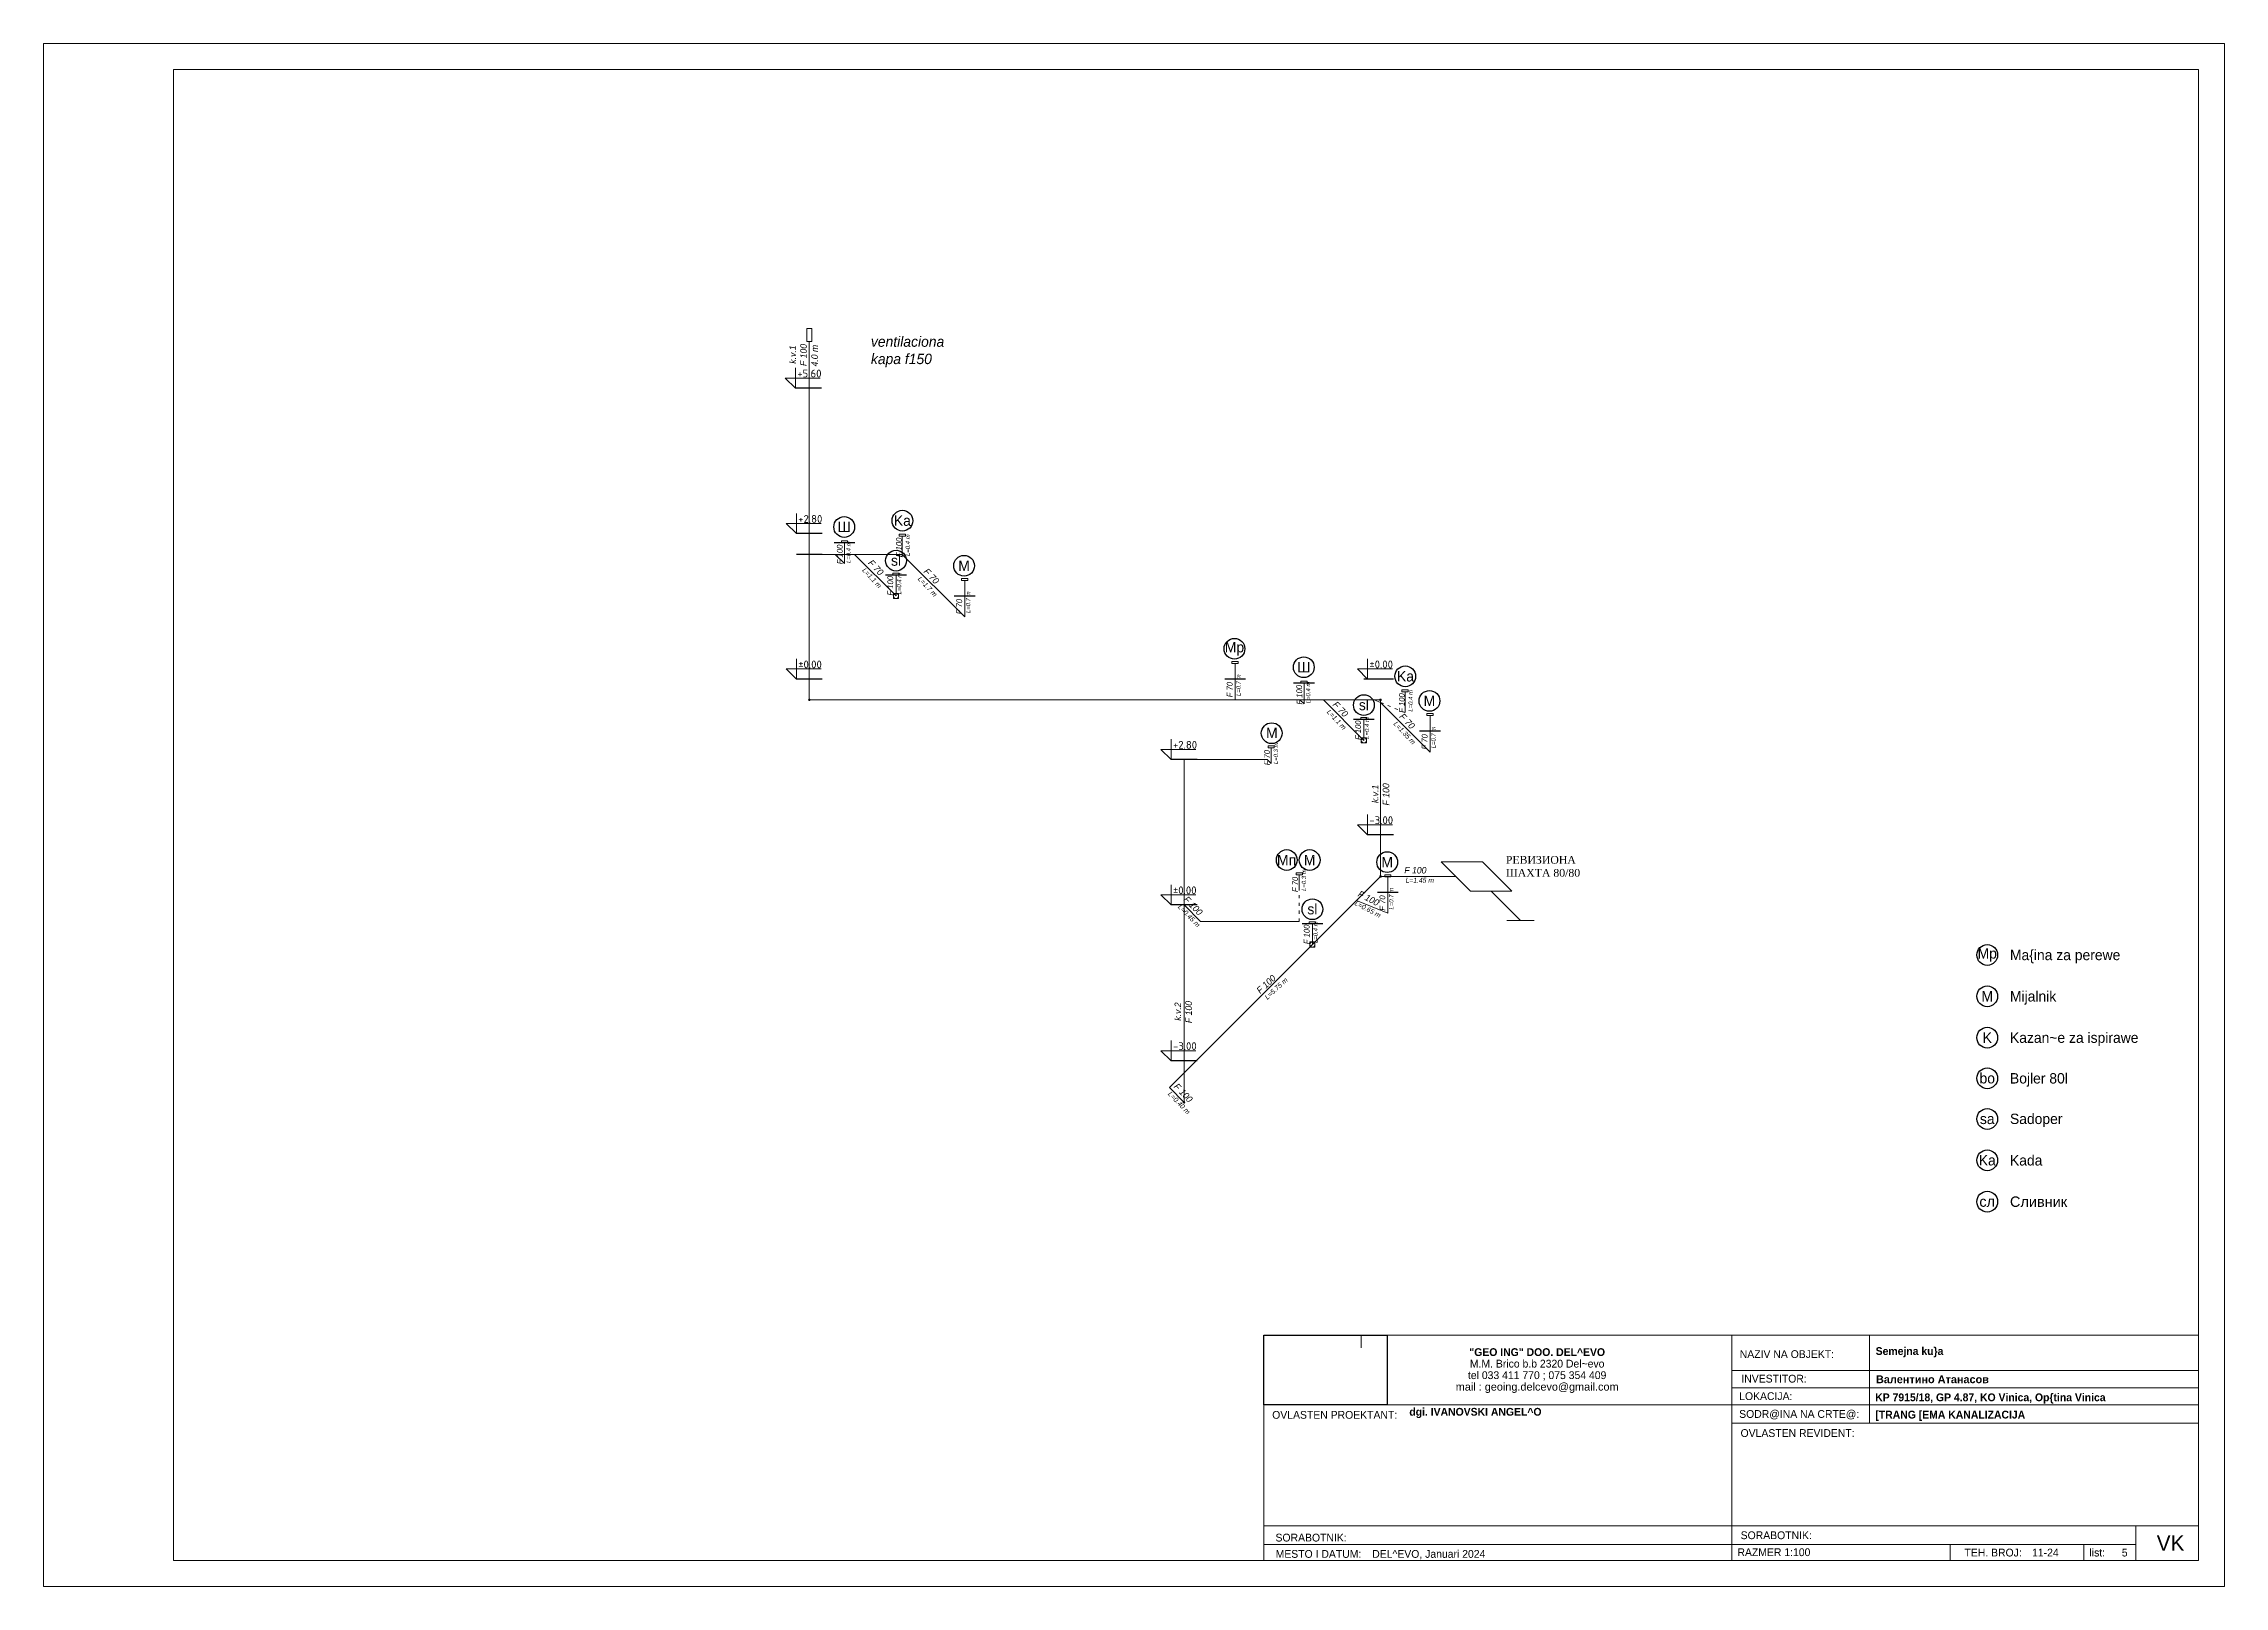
# Model space of a CAD drawing. Header units: millimetres. Extents: x -13678 to 175322, y 9978 to 39678.
# Drawn here: x 133322 to 175322, y 9978 to 39678 of the extents above; entities that cross this region are included whole.
import ezdxf

# ---------------------------------------------------------------- set-up
doc = ezdxf.new("R2010")
doc.units = ezdxf.units.MM
doc.header["$MEASUREMENT"] = 0
doc.linetypes.add('ACAD_ISO03W100', pattern=[30, 12, -18])
doc.linetypes.add('Dot & Dashed', pattern=[670.277762, 317.5, -176.388889, 0, -176.388874])
for name, color, linetype, lineweight in [('0.30', 7, 'Continuous', 30), ('2D Drafting - General_Pen_No__6', 5, 'Continuous', 13), ('kanalizacija', 245, 'Continuous', 35), ('koti', 250, 'Continuous', 13), ('Lines_Pen_No__1', 7, 'Continuous', 13), ('Pecat_Pen_No__1', 7, 'Continuous', 13), ('Roofs_Pen_No__1', 7, 'Continuous', 13), ('Text blocks_Pen_No__1', 7, 'Continuous', 13)]:
    doc.layers.add(name, color=color, linetype=linetype, lineweight=lineweight)
for name, color, linetype, lineweight, true_color in [('Lines_Pen_No__99', 7, 'Continuous', 13, 0xaad2ff), ('New_Interior - Stair & Railing_Pen_No__166', 7, 'Continuous', 13, 0x97cbff), ('OSKI', 7, 'Continuous', 20, 0x156a84)]:
    doc.layers.add(name, color=color, linetype=linetype, lineweight=lineweight, true_color=true_color)
doc.styles.add('GENERATED_STYLE_1', font='arial.ttf')
doc.styles.add('GENERATED_STYLE_5', font='')
doc.styles.add('GENERATED_STYLE_6', font='times.ttf')
doc.styles.add('KIRILICA', font='')
doc.styles.get('GENERATED_STYLE_5').set_extended_font_data('MAC C Swiss cyrillic', bold=True)
doc.styles.get('KIRILICA').set_extended_font_data('Macedonian Tms', italic=True)
picture_1 = doc.add_image_def('image1.jpg', size_in_pixel=(1216, 687))
pattern_1 = [(45, (0, 0), (-159.09903, 159.09903), []), (45, (-53.03, 53.03), (-159.09903, 159.09903), [])]

msp = doc.modelspace()

# ---------------------------------------------------------------- texts
at = {"color": 7, "lineweight": 15, "extrusion": (0, 0, -1), "char_height": 200, "width": 250, "attachment_point": 5, "text_direction": (-1, 0, 0), "style": 'GENERATED_STYLE_1'}
for s, insert in [('{\\fArial|b0|i0|c204|p34;Ш}', (148741, 30373.1)), ('{\\fMAC C Swiss|b0|i0|c0|p34;M}', (151049.4, 29626.5)), ('{\\fArial|b0|i0|c204|p34;Ш}', (157591.7, 27672.4)), ('{\\fMAC C Swiss|b0|i0|c0|p34;M}', (160011.9, 27024.3)), ('{\\fMAC C Swiss|b0|i0|c0|p34;M}', (156977.3, 26407.4)), ('{\\fMAC C Swiss|b0|i0|c0|p34;M}', (157704.9, 23960.9)), ('{\\fMAC C Swiss|b0|i0|c0|p34;M}', (159198.4, 23920.1))]:
    msp.add_mtext(s, dxfattribs=dict(at, insert=insert))
at = {"color": 7, "lineweight": 15, "char_height": 200, "style": 'GENERATED_STYLE_1'}
for s, insert, width, attachment_point in [('{\\fMAC C Swiss|b0|i0|c0|p34;Ka}', (149861.6, 30493.9), 250, 5), ('{\\fMAC C Swiss|b0|i0|c0|p34;sl}', (149738.6, 29724.9), 250, 5), ('{\\fMAC C Swiss|b0|i0|c0|p34;Mp}', (156257.3, 28028.6), 250, 5), ('{\\fMAC C Swiss|b0|i0|c0|p34;Ka}', (159550.8, 27497.4), 250, 5), ('{\\fMAC C Swiss|b0|i0|c0|p34;sl}', (158749.2, 26944.3), 250, 5), ('{\\fMAC C Swiss|b0|i0|c0|p34;M\\fArial|b0|i0|c204|p34;п}', (157263.3, 23960.9), 250, 5), ('{\\fMAC C Swiss|b0|i0|c0|p34;sl}', (157758, 23013.3), 250, 5), ('{\\fMAC C Swiss|b0|i0|c0|p34;Mp}', (170755, 22133.6), 250, 5), ('{\\fMAC C Swiss|b0|i0|c0|p34;\\H1x;Ma\\{ina za perewe}', (171192.3, 22233.6), 4000, 1), ('{\\fMAC C Swiss|b0|i0|c0|p34;M}', (170755, 21337.4), 250, 5), ('{\\fMAC C Swiss|b0|i0|c0|p34;Mijalnik}', (171192.3, 21437.4), 4000, 1), ('{\\fMAC C Swiss|b0|i0|c0|p34;K}', (170755, 20541.3), 250, 5), ('{\\fMAC C Swiss|b0|i0|c0|p34;Kazan~e za ispirawe}', (171192.3, 20641.3), 4000, 1), ('{\\fMAC C Swiss|b0|i0|c0|p34;\\H1x;bo}', (170755, 19758.8), 250, 5), ('{\\fMAC C Swiss|b0|i0|c0|p34;\\H1x;Bojler 80l}', (171192.3, 19858.8), 4000, 1), ('{\\fMAC C Swiss|b0|i0|c0|p34;sa\\fArial|b0|i0|c204|p34;}', (170755, 18976.3), 250, 5), ('{\\fMAC C Swiss|b0|i0|c0|p34;Sadoper\\fArial|b0|i0|c204|p34;}', (171192.3, 19078.5), 4000, 1), ('{\\fMAC C Swiss|b0|i0|c0|p34;Ka}', (170755, 18180.1), 250, 5), ('{\\fMAC C Swiss|b0|i0|c0|p34;Kada}', (171192.3, 18280.1), 4000, 1), ('{\\H1x;сл}', (170755, 17383.9), 250, 5), ('{\\H1x;Сливник}', (171192.3, 17483.9), 442157.358, 1)]:
    msp.add_mtext(s, dxfattribs=dict(at, insert=insert, width=width, attachment_point=attachment_point))
at = {"layer": '2D Drafting - General_Pen_No__6', "insert": (149255, 34041.7), "char_height": 200, "width": 2045.44, "attachment_point": 1, "style": 'KIRILICA'}
msp.add_mtext('ventilaciona \\Pkapa f150', dxfattribs=at)
at = {"layer": 'kanalizacija', "ltscale": 50, "attachment_point": 1, "style": 'KIRILICA'}
for s, insert, char_height, width, rotation in [(' k.v.1\\PF 100', (147686.8, 33470.1), 125, 593.899, 90), ('4.0 m', (148108.4, 33461.9), 125, 551.402, 90), (' F 100\\P{\\H0.75x;  \\fArial|b0|i1|c0|p34;L\\fMacedonian Tms|b0|i1|c0|p18;=0.4\\fArial|b0|i1|c0|p34; m}', (148600, 29615.4), 110, 670.693, 90), (' F 100\\P{\\H0.75x;  \\fArial|b0|i1|c0|p34;L\\fMacedonian Tms|b0|i1|c0|p18;=0.4\\fArial|b0|i1|c0|p34; m}', (149740.3, 29750.8), 110, 670.693, 90), (' F 70\\P{\\H0.75x;  \\fArial|b0|i1|c0|p34;L\\fMacedonian Tms|b0|i1|c0|p18;=1.1\\fArial|b0|i1|c0|p34; m\\fMacedonian Tms|b0|i1|c0|p18; }', (149251, 29791.5), 125, 670.693, 313.13262), (' F 100\\P{\\H0.75x;  \\fArial|b0|i1|c0|p34;L\\fMacedonian Tms|b0|i1|c0|p18;=0.4\\fArial|b0|i1|c0|p34; m}', (149573.6, 29011.8), 110, 670.693, 90), (' F 70\\P{\\H0.75x;  \\fArial|b0|i1|c0|p34;L\\fMacedonian Tms|b0|i1|c0|p18;=1.7\\fArial|b0|i1|c0|p34; m\\fMacedonian Tms|b0|i1|c0|p18; }', (150320.8, 29625.1), 125, 670.693, 313.13262), (' F 70\\P{\\H0.75x;  \\fArial|b0|i1|c0|p34;L\\fMacedonian Tms|b0|i1|c0|p18;=0.7\\fArial|b0|i1|c0|p34; m}', (150902, 28652.1), 110, 670.693, 90), (' F 70\\P{\\H0.75x;  \\fArial|b0|i1|c0|p34;L\\fMacedonian Tms|b0|i1|c0|p18;=0.7\\fArial|b0|i1|c0|p34; m}', (156109.9, 27054.2), 110, 670.693, 90), (' F 100\\P{\\H0.75x;  \\fArial|b0|i1|c0|p34;L\\fMacedonian Tms|b0|i1|c0|p18;=0.4\\fArial|b0|i1|c0|p34; m}', (157454.5, 26912.5), 110, 670.693, 90.86492), (' F 70\\P{\\H0.75x;  \\fArial|b0|i1|c0|p34;L\\fMacedonian Tms|b0|i1|c0|p18;=1.1\\fArial|b0|i1|c0|p34; m\\fMacedonian Tms|b0|i1|c0|p18; }', (158198.6, 27063.9), 125, 670.693, 313.13262), (' F 100\\P{\\H0.75x;  \\fArial|b0|i1|c0|p34;L\\fMacedonian Tms|b0|i1|c0|p18;=0.4\\fArial|b0|i1|c0|p34; m}', (159424.8, 26754.2), 110, 670.693, 90), (' F 100\\P{\\H0.75x;  \\fArial|b0|i1|c0|p34;L\\fMacedonian Tms|b0|i1|c0|p18;=0.4\\fArial|b0|i1|c0|p34; m}', (158584.2, 26231.2), 110, 670.693, 90), (' F 70\\P{\\H0.75x;  \\fArial|b0|i1|c0|p34;L\\fMacedonian Tms|b0|i1|c0|p18;=1.35\\fArial|b0|i1|c0|p34; m\\fMacedonian Tms|b0|i1|c0|p18; }', (159484, 26834.1), 125, 670.693, 313.13262), (' F 70\\P{\\H0.75x;  \\fArial|b0|i1|c0|p34;L\\fMacedonian Tms|b0|i1|c0|p18;=0.7\\fArial|b0|i1|c0|p34; m}', (159864.5, 26049.9), 110, 670.693, 90), (' F 70\\P{\\H0.75x;  \\fArial|b0|i1|c0|p34;L\\fMacedonian Tms|b0|i1|c0|p18;=0.3\\fArial|b0|i1|c0|p34; m}', (156829, 25744.4), 110, 670.693, 90), (' k.v.1\\PF 100', (158903.8, 25011.3), 125, 593.899, 90), (' F 70\\P{\\H0.75x;  \\fArial|b0|i1|c0|p34;L\\fMacedonian Tms|b0|i1|c0|p18;=0.3\\fArial|b0|i1|c0|p34; m}', (157370.3, 23303.1), 110, 670.693, 90), (' F 100\\P{\\H0.75x;  \\fArial|b0|i1|c0|p34;L\\fMacedonian Tms|b0|i1|c0|p18;=0.45\\fArial|b0|i1|c0|p34; m}', (155327.3, 23312), 125, 670.693, 313.92336), (' F 100\\P{\\H0.75x;  \\fArial|b0|i1|c0|p34;L\\fMacedonian Tms|b0|i1|c0|p18;=0.65\\fArial|b0|i1|c0|p34; m\\fMacedonian Tms|b0|i1|c0|p18; }', (158638.7, 23400.5), 125, 670.693, 332.435), (' F 70\\P{\\H0.75x;  \\fArial|b0|i1|c0|p34;L\\fMacedonian Tms|b0|i1|c0|p18;=0.7\\fArial|b0|i1|c0|p34; m}', (159051, 22945.7), 110, 670.693, 90), (' F 100\\P{\\H0.75x;  \\fArial|b0|i1|c0|p34;L\\fMacedonian Tms|b0|i1|c0|p18;=0.4\\fArial|b0|i1|c0|p34; m}', (157592.8, 22300.2), 110, 670.693, 90), (' F 100\\P{\\H0.75x;  \\fArial|b0|i1|c0|p34;L\\fMacedonian Tms|b0|i1|c0|p18;=5.75\\fArial|b0|i1|c0|p34; m}', (156633.1, 21440.1), 125, 670.693, 42.83864), (' k.v.2\\PF 100', (155103.1, 20821), 125, 593.899, 90), (' F 100\\P{\\H0.75x;  \\fArial|b0|i1|c0|p34;L\\fMacedonian Tms|b0|i1|c0|p18;=0.40\\fArial|b0|i1|c0|p34; m}', (155136.4, 19710.5), 125, 670.693, 313.92336)]:
    msp.add_mtext(s, dxfattribs=dict(at, insert=insert, char_height=char_height, width=width, rotation=rotation))
at = {"layer": 'kanalizacija', "ltscale": 50, "insert": (159481.2, 23826.9), "char_height": 125, "width": 670.693, "attachment_point": 1, "style": 'KIRILICA'}
msp.add_mtext(' F 100\\P{\\H0.75x;  \\fArial|b0|i1|c0|p34;L\\fMacedonian Tms|b0|i1|c0|p18;=1.45\\fArial|b0|i1|c0|p34; m}', dxfattribs=at)
at = {"layer": 'koti', "char_height": 150, "width": 325.258, "attachment_point": 1}
for s, insert in [('{\\fISOCPEUR|b0|i0|c0|p34;+5.60}', (147836.5, 33402.1)), ('{\\fISOCPEUR|b0|i0|c0|p34;+2.80}', (147855.1, 30602.1)), ('{\\fISOCPEUR|b0|i0|c0|p34;%%P0.00}', (147855.1, 27802.1)), ('{\\fISOCPEUR|b0|i0|c0|p34;%%P0.00}', (158855.1, 27802.1)), ('{\\fISOCPEUR|b0|i0|c0|p34;+2.80}', (155072.1, 26253.4)), ('{\\fISOCPEUR|b0|i0|c0|p34;-3.00}', (158855.1, 24802.1)), ('{\\fISOCPEUR|b0|i0|c0|p34;%%P0.00}', (155072.1, 23453.4)), ('{\\fISOCPEUR|b0|i0|c0|p34;-3.00}', (155072.1, 20453.4))]:
    msp.add_mtext(s, dxfattribs=dict(at, insert=insert))
at = {"layer": 'Pecat_Pen_No__1', "linetype": 'Continuous', "insert": (162086.6, 14131.9), "char_height": 150, "attachment_point": 5, "line_spacing_factor": 0.887159, "style": 'GENERATED_STYLE_5'}
msp.add_mtext('\\A1;{\\fMAC C Swiss|b1|i0|c0|p34;"GEO ING" DOO. DEL^ EVO}\\P{\\fMAC C Swiss|b0|i0|c0|p34;M.M. Brico b.b 2320 Del~evo \\Ptel 033 411 770 ; 075 354 409 \\P\\fArial|b0|i0|c0|p34;mail : geoing.delcevo@gmail.com}', dxfattribs=at)
at = {"layer": 'Pecat_Pen_No__1', "linetype": 'Continuous', "style": 'GENERATED_STYLE_5'}
for s, insert, char_height, attachment_point in [('{\\fMAC C Swiss|b0|i0|c0|p34;NAZIV NA OBJEKT:}', (166896.8, 14524), 150, 2), ('{\\fMAC C Swiss|b1|i0|c0|p34;Semejna ku\\}a}', (168605.8, 14583.3), 150, 1), ('{\\fMAC C Swiss|b0|i0|c0|p34;INVESTITOR:}', (166649, 14051.7), 150, 2), ('{\\fArial|b1|i0|c204|p34;Валентино Атанасов}', (168612.1, 14039.3), 150, 1), ('{\\fMAC C Swiss|b0|i0|c0|p34;LOKACIJA:}', (166490.2, 13714.7), 150, 2), ('\\A1;{\\fMAC C Swiss|b1|i0|c0|p34; KP 7915/18, GP 4.87, KO Vinica, Op\\{tina Vinica}', (168541.5, 13692.3), 150, 1), ('{\\fMAC C Swiss|b0|i0|c0|p34;OVLASTEN PROEKTANT:}', (156984, 13354.7), 150, 1), (' {\\fMAC C Swiss|b1|i0|c0|p34;dgi. IVANOVSKI ANGEL^ O}', (159568.8, 13413.4), 150, 1), ('{\\fMAC C Swiss|b0|i0|c0|p34;SODR@INA NA CRTE@:}', (167133.9, 13371.8), 150, 2), ('{\\fMAC C Swiss|b1|i0|c0|p34;[TRANG [EMA KANALIZACIJA}', (168600.1, 13359.3), 150, 1), ('{\\fMAC C Swiss|b0|i0|c0|p34;OVLASTEN REVIDENT:}', (167102.2, 13004.2), 150, 2), ('{\\fMAC C Swiss|b0|i0|c0|p34;SORABOTNIK:}', (157733, 10991.7), 150, 2), ('{\\fMAC C Swiss|b0|i0|c0|p34;SORABOTNIK:}', (166691.3, 11036.8), 150, 2), ('{\\fMAC C Swiss|b0|i0|c0|p34;VK}', (174285.7, 10812.5), 300, 5), ('{\\fMAC C Swiss|b0|i0|c0|p34;MESTO I DATUM:}', (157874.9, 10677.5), 150, 2), ('{\\fMAC C Swiss|b0|i0|c0|p34;DEL^ EVO, Januari 2024}', (158909.8, 10677.5), 150, 1), ('{\\fMAC C Swiss|b0|i0|c0|p0;\\A1;RAZMER 1:100^I}', (165944.1, 10710), 150, 1), ('{\\fMAC C Swiss|b0|i0|c0|p34;TEH. BROJ:}', (170868.5, 10703.3), 150, 2), ('{\\fMAC C Swiss|b0|i0|c0|p34;11-24}', (171618.4, 10703.3), 150, 1), ('{\\fMAC C Swiss|b0|i0|c0|p34;list:}', (172723.3, 10703.3), 150, 1)]:
    msp.add_mtext(s, dxfattribs=dict(at, insert=insert, char_height=char_height, attachment_point=attachment_point))
at = {"layer": 'Pecat_Pen_No__1', "linetype": 'Continuous', "insert": (173346.8, 10703.3), "char_height": 150, "width": 54.318, "attachment_point": 1, "style": 'GENERATED_STYLE_5'}
msp.add_mtext('{\\fMAC C Swiss|b0|i0|c0|p34;5}', dxfattribs=at)
at = {"layer": 'Text blocks_Pen_No__1', "linetype": 'Continuous', "insert": (161484.2, 24039.3), "char_height": 150, "attachment_point": 1, "style": 'GENERATED_STYLE_6'}
msp.add_mtext('{\\fTimes New Roman CYR|b0|i0|c204|p18;РЕВИЗИОНА\\PШАХТА }80/80', dxfattribs=at)

# ---------------------------------------------------------------- hatches: boundary and pattern name
at = {"layer": 'New_Interior - Stair & Railing_Pen_No__166', "linetype": 'Continuous', "lineweight": 13, "true_color": 0x97cbff}
h = msp.add_hatch(dxfattribs=at)
h.set_pattern_fill('STEEL', color=151, style=0, pattern_type=2)
h.set_pattern_definition(pattern_1)
h.paths.add_polyline_path([(136927.3, 33002.8), (136927, 33006.3), (136926.1, 33009.7), (136924.7, 33012.8), (136922.7, 33015.7), (136920.2, 33018.1), (136917.3, 33020.1), (136914.2, 33021.6), (136910.8, 33022.5), (136907.3, 33022.8), (136903.9, 33022.5), (136900.5, 33021.6), (136897.3, 33020.1), (136894.5, 33018.1), (136892, 33015.7), (136890, 33012.8), (136888.5, 33009.7), (136887.6, 33006.3), (136887.3, 33002.8), (136887.6, 32999.3), (136888.5, 32996), (136890, 32992.8), (136892, 32990), (136894.5, 32987.5), (136897.3, 32985.5), (136900.5, 32984), (136903.9, 32983.1), (136907.3, 32982.8), (136910.8, 32983.1), (136914.2, 32984), (136917.3, 32985.5), (136920.2, 32987.5), (136922.7, 32990), (136924.7, 32992.8), (136926.1, 32996), (136927, 32999.3)])
h = msp.add_hatch(dxfattribs=at)
h.set_pattern_fill('STEEL', color=151, style=0, pattern_type=2)
h.set_pattern_definition(pattern_1)
h.paths.add_polyline_path([(151427.3, 33002.8), (151427, 33006.3), (151426.1, 33009.7), (151424.7, 33012.8), (151422.7, 33015.7), (151420.2, 33018.1), (151417.3, 33020.1), (151414.2, 33021.6), (151410.8, 33022.5), (151407.3, 33022.8), (151403.9, 33022.5), (151400.5, 33021.6), (151397.3, 33020.1), (151394.5, 33018.1), (151392, 33015.7), (151390, 33012.8), (151388.5, 33009.7), (151387.6, 33006.3), (151387.3, 33002.8), (151387.6, 32999.3), (151388.5, 32996), (151390, 32992.8), (151392, 32990), (151394.5, 32987.5), (151397.3, 32985.5), (151400.5, 32984), (151403.9, 32983.1), (151407.3, 32982.8), (151410.8, 32983.1), (151414.2, 32984), (151417.3, 32985.5), (151420.2, 32987.5), (151422.7, 32990), (151424.7, 32992.8), (151426.1, 32996), (151427, 32999.3)])
h = msp.add_hatch(dxfattribs=at)
h.set_pattern_fill('STEEL', color=151, style=0, pattern_type=2)
h.set_pattern_definition(pattern_1)
h.paths.add_polyline_path([(136919.8, 32092.8), (136919.6, 32095), (136919.1, 32097.1), (136918.2, 32099.1), (136916.9, 32100.8), (136915.4, 32102.4), (136913.6, 32103.6), (136911.6, 32104.6), (136909.5, 32105.1), (136907.3, 32105.3), (136905.2, 32105.1), (136903.1, 32104.6), (136901.1, 32103.6), (136899.3, 32102.4), (136897.8, 32100.8), (136896.5, 32099.1), (136895.6, 32097.1), (136895, 32095), (136894.8, 32092.8), (136895, 32090.6), (136895.6, 32088.5), (136896.5, 32086.6), (136897.8, 32084.8), (136899.3, 32083.2), (136901.1, 32082), (136903.1, 32081.1), (136905.2, 32080.5), (136907.3, 32080.3), (136909.5, 32080.5), (136911.6, 32081.1), (136913.6, 32082), (136915.4, 32083.2), (136916.9, 32084.8), (136918.2, 32086.6), (136919.1, 32088.5), (136919.6, 32090.6)])

# ---------------------------------------------------------------- linework, layer by layer
at = {"color": 6, "linetype": 'ACAD_ISO03W100', "lineweight": 13, "ltscale": 5}
for p, q in [((159069, 26994.8), (159543.5, 26798.2)), ((157505.3, 22776.5), (157505.3, 23376.5))]:
    msp.add_line(p, q, dxfattribs=at)
for centre in [(149861.6, 30493.9), (148741, 30373.1), (149738.6, 29724.9), (151049.4, 29626.5), (156257.3, 28028.6), (157591.7, 27672.4), (159546.1, 27497.4), (158749.2, 26944.3), (160011.9, 27024.3), (156973.8, 26402.2), (157263.3, 23960.9), (157704.9, 23960.9), (159198.4, 23920.1), (157757.8, 23013.3), (170755, 22133.6), (170755, 21337.4), (170755, 20541.3), (170755, 19758.8), (170755, 18976.3), (170755, 18180.1), (170755, 17383.9)]:
    msp.add_circle(centre, 200)
at = {"layer": '0.30'}
for p, q in [((148300.4, 33044.5), (147800.4, 33044.5)), ((148319, 30244.5), (147819, 30244.5)), ((148319, 29844.5), (147819, 29844.5)), ((148946.3, 30067.2), (148546.3, 30067.2)), ((149938.6, 29444.9), (149538.6, 29444.9)), ((151261.1, 29042.4), (150861.1, 29042.4)), ((148319, 27444.5), (147819, 27444.5)), ((156469, 27444.5), (156069, 27444.5)), ((157797, 27366.5), (157397, 27366.5)), ((159149, 27442.5), (158749, 27442.5)), ((159319, 27444.5), (158819, 27444.5)), ((158949.2, 26664.3), (158549.2, 26664.3)), ((160223.6, 26440.2), (159823.6, 26440.2)), ((155536, 25895.8), (155036, 25895.8)), ((159319, 24444.5), (158819, 24444.5)), ((159410.1, 23336.1), (159010.1, 23336.1)), ((155536, 23095.8), (155036, 23095.8)), ((157957.8, 22733.3), (157557.8, 22733.3)), ((155536, 20095.8), (155036, 20095.8))]:
    msp.add_line(p, q, dxfattribs=at)
at = {"layer": '2D Drafting - General_Pen_No__6'}
for p, q in [((148069, 33044.5), (148069, 33944.5)), ((148069, 30244.5), (148069, 33044.5)), ((148069, 27444.5), (148069, 30244.5)), ((148069, 29844.5), (148569, 29844.5)), ((148569, 29844.5), (148746.3, 29667.2)), ((148569, 29844.5), (148939, 29844.5)), ((148746.3, 29667.2), (148746.3, 30067.2)), ((148939, 29844.5), (149738.6, 29044.9)), ((148939, 29844.5), (149859, 29844.5)), ((149739, 29844.5), (149859, 29794.8)), ((149859, 29844.5), (149739, 29844.5)), ((149859, 29794.8), (149859, 30194.8)), ((149859, 29844.5), (151061.1, 28642.4)), ((149738.6, 29044.9), (149738.6, 29444.9)), ((151061.1, 29342.4), (151061.1, 29042.4)), ((151061.1, 28642.4), (151061.1, 29042.4)), ((156269, 27744.5), (156269, 27444.5)), ((148069, 27444.5), (148069, 27044.5)), ((156269, 27044.5), (156269, 27444.5)), ((157597, 26966.5), (157597, 27366.5)), ((159069, 27044.5), (148069, 27044.5)), ((157519, 27044.5), (157597, 26966.5)), ((157969, 27044.5), (158749.2, 26264.3)), ((158949, 27044.5), (159069, 26994.8)), ((159069, 27044.5), (159069, 23644.5)), ((159069, 26994.8), (160023.6, 26040.2)), ((159543.5, 26798.2), (159543.5, 27198.2)), ((158749.2, 26264.3), (158749.2, 26664.3)), ((160023.6, 26740.2), (160023.6, 26440.2)), ((156964, 26117.8), (156964, 25817.8)), ((160023.6, 26040.2), (160023.6, 26440.2)), ((155286, 23095.8), (155286, 25895.8)), ((155286, 25895.8), (156886, 25895.8)), ((156886, 25895.8), (156964, 25817.8)), ((155003.1, 19578.7), (159069, 23644.5)), ((157505.3, 23676.5), (157505.3, 23376.5)), ((159069, 23644.5), (160519, 23644.5)), ((159210.1, 23636.1), (159210.1, 23336.1)), ((158609.4, 23184.9), (159210.1, 22936.1)), ((159210.1, 22936.1), (159210.1, 23336.1)), ((161201.8, 23361.7), (161767.5, 22796)), ((155286, 23095.8), (155286, 19295.8)), ((155286, 23095.8), (155605.3, 22776.5)), ((155605.3, 22776.5), (157505.3, 22776.5)), ((157757.8, 22333.3), (157757.8, 22733.3)), ((162029.6, 22796), (161505.5, 22796)), ((155003.1, 19578.7), (155286, 19295.8))]:
    msp.add_line(p, q, dxfattribs=at)
at = {"layer": '2D Drafting - General_Pen_No__6', "flags": 128}
msp.add_lwpolyline([(148119, 33944.5), (148019, 33944.5), (148019, 34194.5), (148119, 34194.5), (148119, 33944.5)], dxfattribs=at)
at = {"layer": '2D Drafting - General_Pen_No__6'}
for points in [[(148806.3, 30067.2), (148686.3, 30067.2), (148686.3, 30107.2), (148806.3, 30107.2)], [(149919, 30194.8), (149799, 30194.8), (149799, 30234.8), (149919, 30234.8)], [(149798.6, 29444.9), (149678.6, 29444.9), (149678.6, 29484.9), (149798.6, 29484.9)], [(151121.1, 29342.4), (151001.1, 29342.4), (151001.1, 29382.4), (151121.1, 29382.4)], [(156329, 27744.5), (156209, 27744.5), (156209, 27784.5), (156329, 27784.5)], [(157657, 27366.5), (157537, 27366.5), (157537, 27406.5), (157657, 27406.5)], [(159603.5, 27198.2), (159483.5, 27198.2), (159483.5, 27238.2), (159603.5, 27238.2)], [(158809.2, 26664.3), (158689.2, 26664.3), (158689.2, 26704.3), (158809.2, 26704.3)], [(160083.6, 26740.2), (159963.6, 26740.2), (159963.6, 26780.2), (160083.6, 26780.2)], [(157024, 26117.8), (156904, 26117.8), (156904, 26157.8), (157024, 26157.8)], [(157565.3, 23676.5), (157445.3, 23676.5), (157445.3, 23716.5), (157565.3, 23716.5)], [(159270.1, 23636.1), (159150.1, 23636.1), (159150.1, 23676.1), (159270.1, 23676.1)], [(157817.8, 22733.3), (157697.8, 22733.3), (157697.8, 22773.3), (157817.8, 22773.3)]]:
    msp.add_lwpolyline(points, close=True, dxfattribs=at)
msp.add_lwpolyline([(161601.8, 23361.7), (160801.8, 23361.7), (160236.1, 23927.4), (161036.1, 23927.4), (161601.8, 23361.7)], dxfattribs=at)
at = {"layer": 'koti'}
for p, q in [((147605.4, 33239.5), (147800.4, 33044.5)), ((147624, 30439.5), (147819, 30244.5)), ((147624, 27639.5), (147819, 27444.5)), ((158624, 27639.5), (158819, 27444.5)), ((154841, 26090.8), (155036, 25895.8)), ((158624, 24639.5), (158819, 24444.5)), ((154841, 23290.8), (155036, 23095.8)), ((154841, 20290.8), (155036, 20095.8))]:
    msp.add_line(p, q, dxfattribs=at)
for points in [[(148280.2, 33239.5), (147605.4, 33239.5)], [(147800.4, 33239.5), (147800.4, 33434.5)], [(147800.4, 33239.5), (147800.4, 33044.5)], [(148298.8, 30439.5), (147624, 30439.5)], [(147819, 30439.5), (147819, 30634.5)], [(147819, 30439.5), (147819, 30244.5)], [(147819, 27639.5), (147819, 27834.5)], [(158819, 27639.5), (158819, 27834.5)], [(148298.8, 27639.5), (147624, 27639.5)], [(147819, 27639.5), (147819, 27444.5)], [(159298.8, 27639.5), (158624, 27639.5)], [(158819, 27639.5), (158819, 27444.5)], [(155515.8, 26090.8), (154841, 26090.8)], [(155036, 26090.8), (155036, 26285.8)], [(155036, 26090.8), (155036, 25895.8)], [(158819, 24639.5), (158819, 24834.5)], [(159298.8, 24639.5), (158624, 24639.5)], [(158819, 24639.5), (158819, 24444.5)], [(155515.8, 23290.8), (154841, 23290.8)], [(155036, 23290.8), (155036, 23485.8)], [(155036, 23290.8), (155036, 23095.8)], [(155515.8, 20290.8), (154841, 20290.8)], [(155036, 20290.8), (155036, 20485.8)], [(155036, 20290.8), (155036, 20095.8)]]:
    msp.add_lwpolyline(points, dxfattribs=at)
at = {"layer": 'Lines_Pen_No__1', "linetype": 'Continuous'}
for p, q in [((174822, 14812.3), (165833, 14812.3)), ((165833, 13120.2), (174822, 13120.2)), ((170041.9, 10781.4), (170041.9, 10477.8)), ((172615.9, 10781.4), (172615.9, 10477.8))]:
    msp.add_line(p, q, dxfattribs=at)
at = {"layer": 'Lines_Pen_No__1'}
msp.add_line((165833, 10477.8), (165833, 14812.3), dxfattribs=at)
at = {"layer": 'Lines_Pen_No__1', "linetype": 'Continuous', "flags": 128}
for points in [[(156822, 14812.3), (165833, 14812.3)], [(156822, 10477.8), (156822, 14812.3), (165833, 14812.3)], [(168489, 14812.3), (168489, 13120.2)], [(165833, 14130.7), (174822, 14130.7)], [(156822, 13470.7), (165833, 13470.7)], [(165833, 13800.7), (174822, 13800.7)], [(165833, 13470.7), (174822, 13470.7)], [(156822, 11142.3), (174822, 11142.3)], [(173615.9, 10842.3), (173615.9, 10477.8), (173615.9, 11142.3)], [(156822, 10781.4), (173615.9, 10781.4)], [(156822, 10477.8), (174822, 10477.8)]]:
    msp.add_lwpolyline(points, dxfattribs=at)
at = {"layer": 'Lines_Pen_No__1', "linetype": 'Continuous'}
for centre, radius in [((149738.6, 29044.9), 50), ((148069, 27044.5), 15), ((159069, 27044.5), 15), ((158749.2, 26264.3), 50), ((159069, 23644.5), 15), ((157757.8, 22333.3), 50), ((155286, 19295.8), 15)]:
    msp.add_circle(centre, radius, dxfattribs=at)
at = {"layer": 'Lines_Pen_No__99', "linetype": 'Continuous', "flags": 128}
for points in [[(149688.6, 29044.9), (149688.6, 29094.9), (149788.6, 29094.9), (149788.6, 28994.9), (149688.6, 28994.9)], [(158699.2, 26264.3), (158699.2, 26314.3), (158799.2, 26314.3), (158799.2, 26214.3), (158699.2, 26214.3)], [(157707.8, 22333.3), (157707.8, 22383.3), (157807.8, 22383.3), (157807.8, 22283.3), (157707.8, 22283.3)]]:
    msp.add_lwpolyline(points, close=True, dxfattribs=at)
at = {"layer": 'OSKI', "linetype": 'Dot & Dashed'}
msp.add_line((158697, 14812.3), (158697, 14568.7), dxfattribs=at)
at = {"layer": 'Roofs_Pen_No__1'}
for points in [[(133322, 9977.8), (175322, 9977.8), (175322, 39677.8), (133322, 39677.8)], [(135822, 10477.8), (174822, 10477.8), (174822, 39177.8), (135822, 39177.8)]]:
    msp.add_lwpolyline(points, close=True, dxfattribs=at)

msp.set_redraw_order([(e.dxf.handle, doc.entitydb.next_handle()) for e in msp.query("TEXT MTEXT ATTDEF DIMENSION ARC_DIMENSION")])  # texts and dimensions are drawn at this point

# ---------------------------------------------------------------- pictures from other files: only their frames are drawn
image = msp.add_image(picture_1, insert=(156822, 13470.7), size_in_units=(2374.5, 1341.5))
image.dxf.flags = 7

doc.saveas('drawing.dxf')
